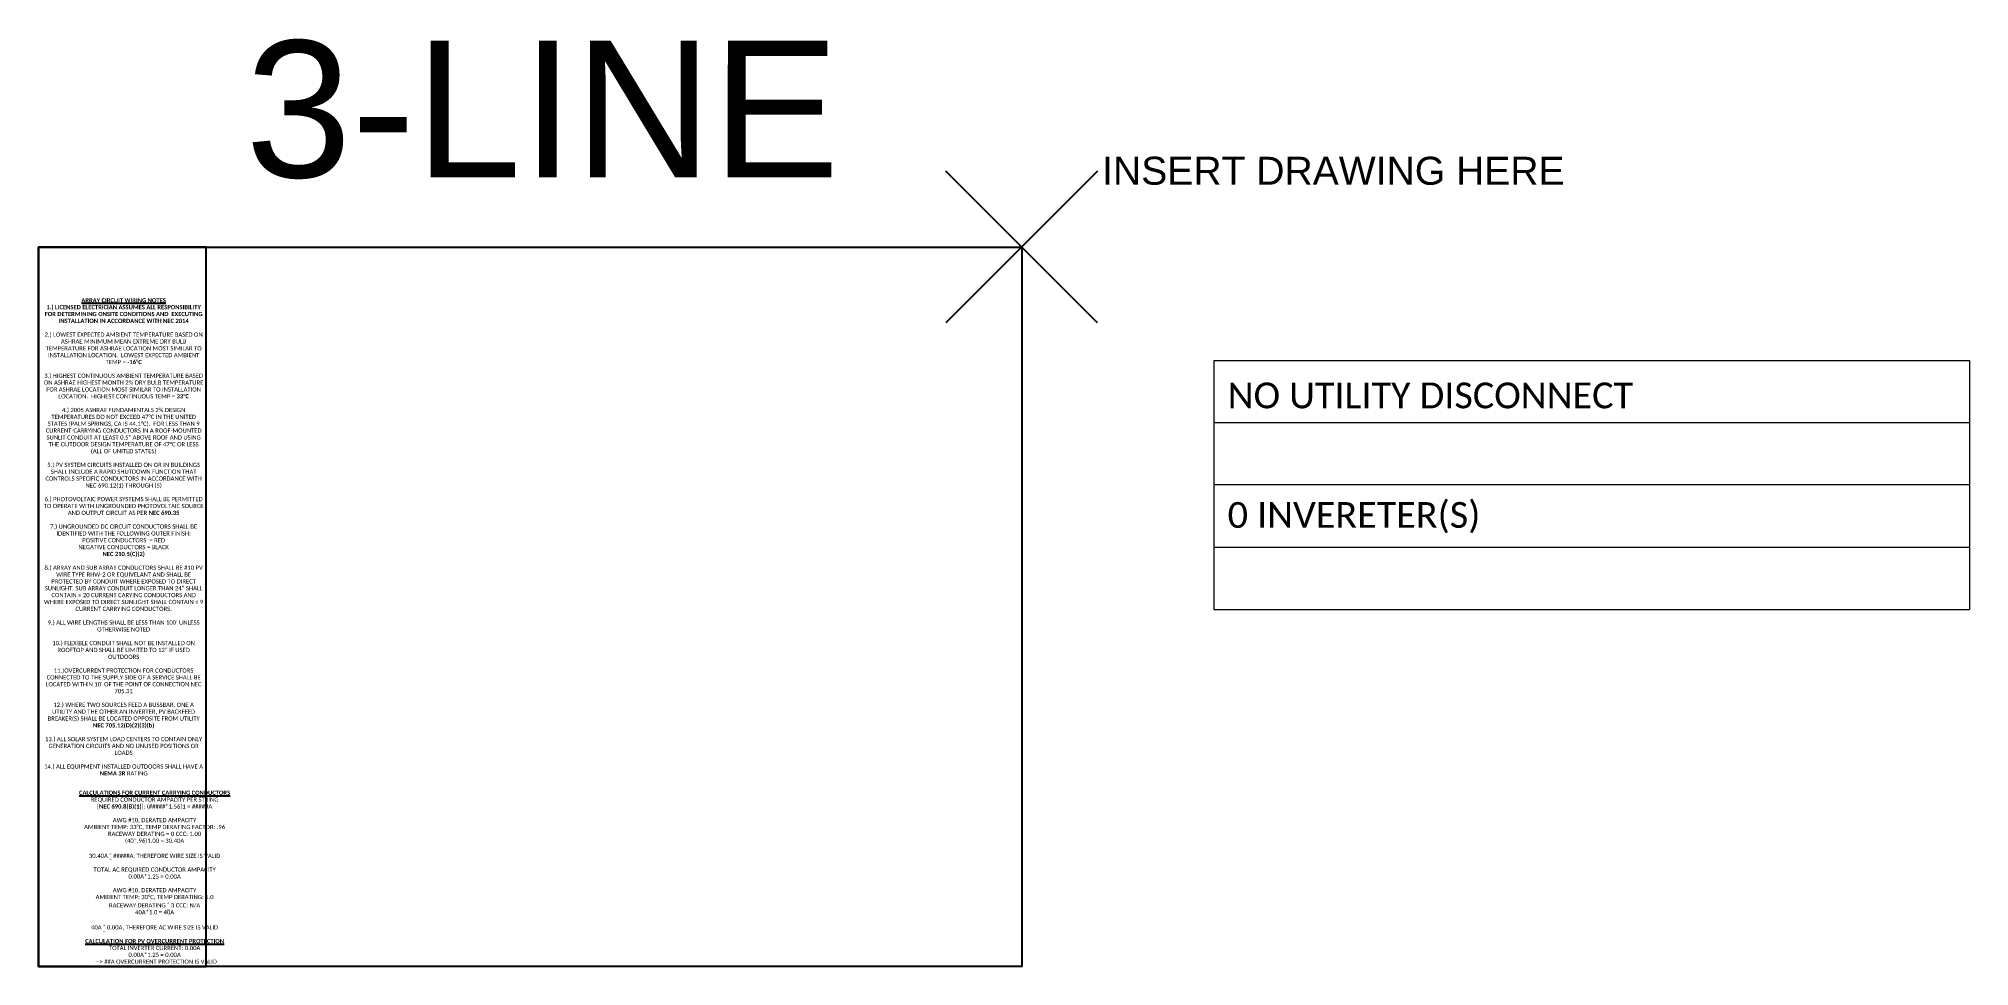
# Model space of a CAD drawing. Header units: feet. Extents: x -13431 to 15649, y 11868 to 29871.
# Drawn here: x 6130 to 7744, y 16895 to 17670 of the extents above; entities that cross this region are included whole.
import ezdxf

# ---------------------------------------------------------------- set-up
doc = ezdxf.new("R2010")
doc.units = ezdxf.units.FT
doc.header["$MEASUREMENT"] = 0
doc.layers.add('LOCKED (NO PRINT)', color=7, linetype='Continuous', plot=False)
doc.layers.add('LOCKED (PRINT)', color=7, linetype='Continuous')
doc.styles.get("Standard").update_dxf_attribs({"font": 'calibri.ttf'})
doc.styles.add('TITLE BBLOCK TEXT', font='ARIALUNI.TTF')

msp = doc.modelspace()

# ---------------------------------------------------------------- texts
at = {"layer": 'LOCKED (NO PRINT)', "color": 7, "style": 'TITLE BBLOCK TEXT'}
msp.add_text('3-LINE', height=114.235434, rotation=359.98856394, dxfattribs=at).set_placement((6303.08787, 17554.02244))
at = {"layer": 'LOCKED (NO PRINT)', "color": 2, "style": 'TITLE BBLOCK TEXT'}
msp.add_text('INSERT DRAWING HERE', height=23.3887207, rotation=359.98856394, dxfattribs=at).set_placement((7019.28541, 17547.90185))
at = {"layer": 'LOCKED (PRINT)', "color": 1, "char_height": 3.5432983, "attachment_point": 5, "line_spacing_factor": 0.97}
for s, width, insert in [('{\\fCalibri|b1|i0|c0|p34;\\LARRAY CIRCUIT WIRING NOTES\\l\\P1.) LICENSED ELECTRICIAN ASSUMES ALL RESPONSIBILITY FOR DETERMINING ONSITE CONDITIONS AND  EXECUTING INSTALLATION IN ACCORDANCE WITH NEC 2014}\\P\\P2.) LOWEST EXPECTED AMBIENT TEMPERATURE BASED ON ASHRAE MINIMUM MEAN EXTREME DRY BULB TEMPERATURE FOR ASHRAE LOCATION MOST SIMILAR TO INSTALLATION LOCATION.  LOWEST EXPECTED AMBIENT TEMP = -{\\fCalibri|b1|i0|c0|p34;16}°{\\fCalibri|b1|i0|c0|p34;C\\P}\\P3.) HIGHEST CONTINUOUS AMBIENT TEMPERATURE BASED ON ASHRAE HIGHEST MONTH 2% DRY BULB TEMPERATURE FOR ASHRAE LOCATION MOST SIMILAR TO INSTALLATION LOCATION.  HIGHEST CONTINUOUS TEMP = {\\fCalibri|b1|i0|c0|p34;33}°{\\fCalibri|b1|i0|c0|p34;C}\\P\\P4.) 2005 ASHRAE FUNDAMENTALS 2% DESIGN TEMPERATURES DO NOT EXCEED 47°C IN THE UNITED STATES (PALM SPRINGS, CA IS 44.1°C).  FOR LESS THAN 9 CURRENT-CARRYING CONDUCTORS IN A ROOF-MOUNTED SUNLIT CONDUIT AT LEAST 0.5" ABOVE ROOF AND USING THE OUTDOOR DESIGN TEMPERATURE OF 47°C OR LESS (ALL OF UNITED STATES)\\P\\P5.) PV SYSTEM CIRCUITS INSTALLED ON OR IN BUILDINGS SHALL INCLUDE A RAPID SHUTDOWN FUNCTION THAT CONTROLS SPECIFIC CONDUCTORS IN ACCORDANCE WITH NEC 690.12(1) THROUGH (5)\\P\\P6.) PHOTOVOLTAIC POWER SYSTEMS SHALL BE PERMITTED TO OPERATE WITH UNGROUNDED PHOTOVOLTAIC SOURCE AND OUTPUT CIRCUIT AS PER {\\fCalibri|b1|i0|c0|p34;NEC 690.35\\P\\P}7.) UNGROUNDED DC CIRCUIT CONDUCTORS SHALL BE IDENTIFIED WITH THE FOLLOWING OUTER FINISH: POSITIVE CONDUCTORS  = RED\\PNEGATIVE CONDUCTORS = BLACK\\P{\\fCalibri|b1|i0|c0|p34;NEC 210.5(C)(2) \\P}\\P8.) ARRAY AND SUB ARRAY CONDUCTORS SHALL BE #10 PV WIRE TYPE RHW-2 OR EQUIVELANT AND SHALL BE PROTECTED BY CONDUIT WHERE EXPOSED TO DIRECT SUNLIGHT. SUB ARRAY CONDUIT LONGER THAN 24” SHALL CONTAIN ≤ 20 CURRENT CARYING CONDUCTORS AND WHERE EXPOSED TO DIRECT SUNLIGHT SHALL CONTAIN ≤ 9 CURRENT CARRYING CONDUCTORS.\\P\\P9.) ALL WIRE LENGTHS SHALL BE LESS THAN 100\' UNLESS OTHERWISE NOTED  \\P\\P10.) FLEXIBLE CONDUIT SHALL NOT BE INSTALLED ON ROOFTOP AND SHALL BE LIMITED TO 12” IF USED OUTDOORS \\P\\P11.)OVERCURRENT PROTECTION FOR CONDUCTORS CONNECTED TO THE SUPPLY SIDE OF A SERVICE SHALL BE LOCATED WITHIN 10\' OF THE POINT OF CONNECTION NEC 705.31\\P\\P12.) WHERE TWO SOURCES FEED A BUSSBAR, ONE A UTILITY AND THE OTHER AN INVERTER, PV BACKFEED BREAKER(S) SHALL BE LOCATED OPPOSITE FROM UTILITY\\P{\\fCalibri|b1|i0|c0|p34;NEC 705.12(D)(2)(3)(b)} \\P\\P13.) ALL SOLAR SYSTEM LOAD CENTERS TO CONTAIN ONLY GENERATION CIRCUITS AND NO UNUSED POSITIONS OR LOADS\\P\\P14.) ALL EQUIPMENT INSTALLED OUTDOORS SHALL HAVE A {\\fCalibri|b1|i0|c0|p34;NEMA 3R} RATING', 133.5006322, (6201.28984, 17253.58092)), ('\\A1;{\\fCalibri|b1|i0|c0|p34;\\LCALCULATIONS FOR CURRENT CARRYING CONDUCTORS\\P}REQUIRED CONDUCTOR AMPACITY PER STRING\\P[{\\fCalibri|b1|i0|c0|p34;NEC 690.8(B)(1)}]: (#####*1.56)1 = #####A\\P\\PAWG #10, DERATED AMPACITY\\PAMBIENT TEMP: 33°C, TEMP DERATING FACTOR: .96\\PRACEWAY DERATING = 0 CCC: 1.00\\P(40*.96)1.00 = 30.40A\\P\\P30.40A {\\H0.7x;\\S>^ _;\\H1.4286x; #####A, THEREFORE WIRE SIZE IS VALID\\P\\PTOTAL AC REQUIRED CONDUCTOR AMPACITY\\P0.00A*1.25 = 0.00A\\P\\fCalibri|b1|i0|c0|p34;\\P\\fCalibri|b0|i0|c0|p34;AWG #10, DERATED AMPACITY\\PAMBIENT TEMP: 30°C, TEMP DERATING: 1.0\\PRACEWAY DERATING \\H0.7x;\\S<^ _;\\H1.4286x; 3 CCC: N/A\\P40A*1.0 = 40A\\P\\fCalibri|b1|i0|c0|p34;\\P\\fCalibri|b0|i0|c0|p34;40A\\fCalibri|b1|i0|c0|p34; \\fCalibri|b0|i0|c0|p34;\\H0.7x;\\S>^ _;\\fCalibri|b1|i0|c0|p34;\\H1.4286x; \\fCalibri|b0|i0|c0|p34;0.00A\\H0.99998x;, THEREFORE AC WIRE SIZE IS VALID\\P\\H0.99996x;\\P\\fCalibri|b1|i0|c0|p34;\\LCALCULATION FOR PV OVERCURRENT PROTECTION\\P\\fCalibri|b0|i0|c0|p34;\\lTOTAL INVERTER CURRENT: 0.00A\\fCalibri|b1|i0|c0|p34;\\P\\fCalibri|b0|i0|c0|p34;0.00A*1.25 = 0.00A\\fCalibri|b1|i0|c0|p34;\\P\\fCalibri|b0|i0|c0|p34;  --> ##A OVERCURRENT PROTECTION IS VALID}', 185.2761011, (6227.18144, 16969.13878))]:
    msp.add_mtext_dynamic_manual_height_columns(s, width=width, gutter_width=7.17012, heights=[0], dxfattribs=dict(at, insert=insert))

# ---------------------------------------------------------------- blocks, each defined once
blk = doc.blocks.new('*T68')
at = {"layer": 'Defpoints', "color": 8, "linetype": 'ByBlock', "lineweight": 0, "transparency": 16777216}
for p, q in [((0, 0), (631.6, 0)), ((0, 0), (0, -208.1)), ((631.6, 0), (631.6, -208.1)), ((0, -51.9), (631.6, -51.9)), ((0, -103.8), (631.6, -103.8)), ((0, -156.2), (631.6, -156.2)), ((0, -208.1), (631.6, -208.1))]:
    blk.add_line(p, q, dxfattribs=at)
at = {"color": 0, "transparency": 16777216, "char_height": 21.506, "width": 608.409, "attachment_point": 7}
for s, insert in [('{\\fCalibri|b0|i0|c0;NO UTILITY DISCONNECT', (11.6, -40.3)), ('{\\fCalibri|b0|i0|c0;', (11.6, -92.2)), ('{\\fCalibri|b0|i0|c0;0 INVERETER(S)', (11.6, -144.6)), ('{\\fCalibri|b0|i0|c0;', (11.6, -196.5))]:
    blk.add_mtext(s, dxfattribs=dict(at, insert=insert))

# ---------------------------------------------------------------- linework, layer by layer
at = {"layer": 'LOCKED (NO PRINT)', "color": 2}
for p, q in [((7015.54753, 17559.26867), (6888.59128, 17432.31243)), ((7015.54753, 17432.31243), (6888.59128, 17559.26867))]:
    msp.add_line(p, q, dxfattribs=at)
at = {"layer": 'LOCKED (NO PRINT)'}
for points in [[(6130.2192, 17495.79055), (6952.06941, 17495.79055), (6952.06941, 16894.62652), (6130.2192, 16894.62652)], [(6270.18125, 17495.79055), (6130.2192, 17495.79055), (6130.2192, 16894.62652), (6270.18125, 16894.62652)]]:
    msp.add_lwpolyline(points, close=True, dxfattribs=at)

# ---------------------------------------------------------------- block references
msp.add_blockref('*T68', (7112.65643, 17401.07425))

msp.set_redraw_order([(e.dxf.handle, doc.entitydb.next_handle()) for e in msp.query("TEXT MTEXT ATTDEF DIMENSION ARC_DIMENSION")])  # texts and dimensions are drawn at this point

doc.saveas('drawing.dxf')
